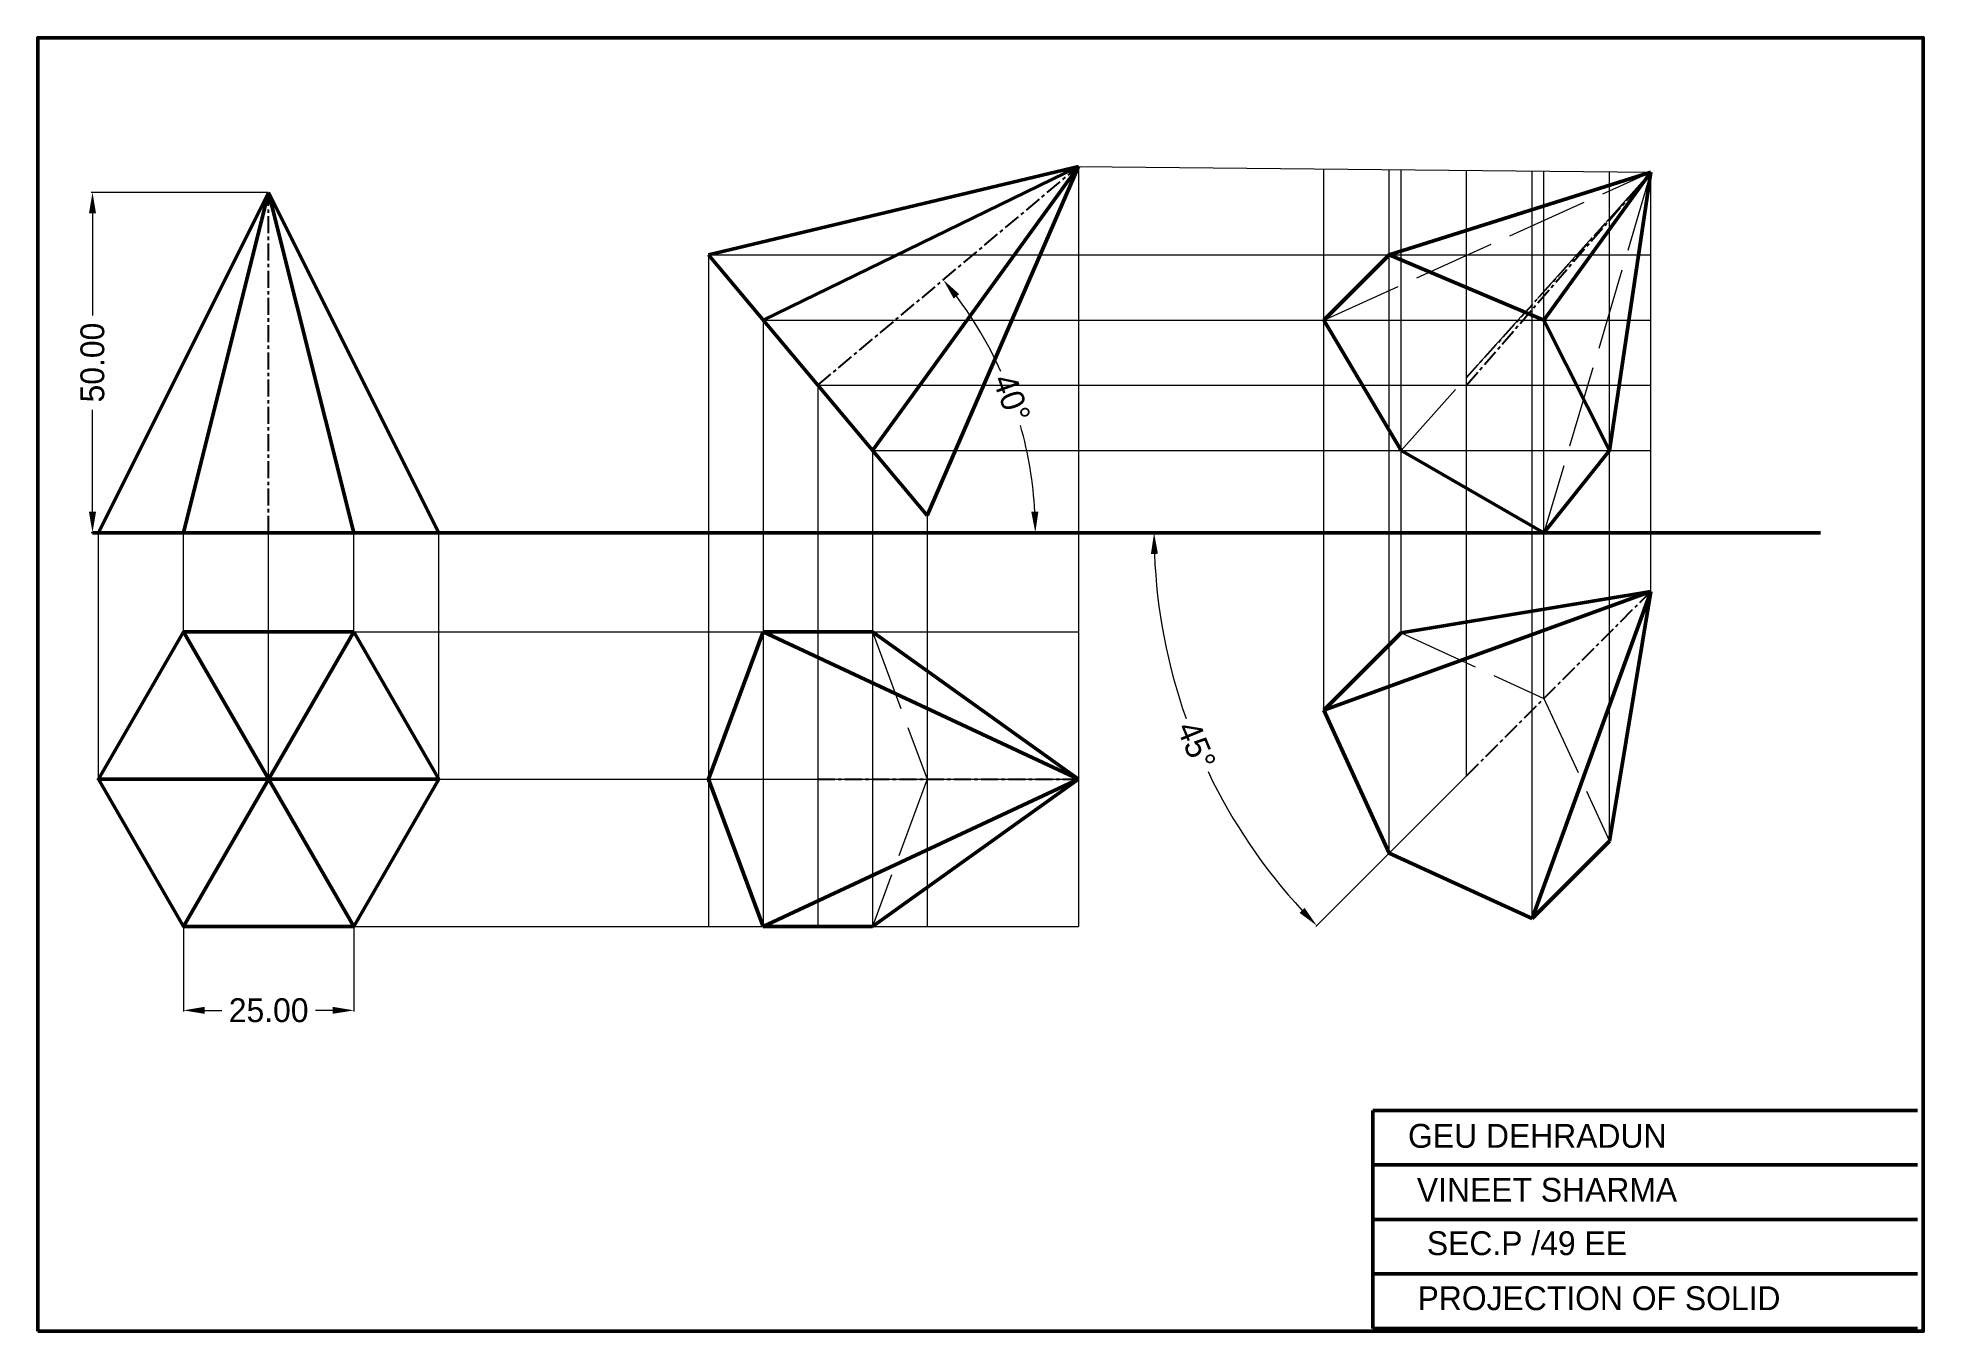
# Model space of a CAD drawing. Header units: millimetres. Extents: x 32 to 3196, y 55 to 542.
# Drawn here: x 1041 to 1318, y 71 to 261 of the extents above; entities that cross this region are included whole.
import ezdxf

# ---------------------------------------------------------------- set-up
doc = ezdxf.new("R2010")
doc.units = ezdxf.units.MM
doc.header["$MEASUREMENT"] = 0
doc.linetypes.add('ACAD_ISO02W100', pattern=[15, 12, -3])
doc.linetypes.add('CENTERX2', pattern=[4, 2.5, -0.5, 0.5, -0.5])
for name, color, linetype, lineweight in [('Layer1', 7, 'Continuous', 50), ('Layer2', 150, 'Continuous', 13), ('Layer4', 1, 'ACAD_ISO02W100', 13)]:
    doc.layers.add(name, color=color, linetype=linetype, lineweight=lineweight)
doc.layers.add('Layer3', color=7, linetype='CENTERX2')
doc.styles.get("Standard").update_dxf_attribs({"font": 'comicbd.ttf', "height": 3.5})
doc.dimstyles.get("Standard").update_dxf_attribs({"dimtxt": 3.5, "dimasz": 3.1, "dimexe": 0.18, "dimexo": 0.0625, "dimgap": 0.09, "dimtad": 0, "dimtoh": 1, "dimzin": 0, "dimdsep": 46, "dimtxsty": 'Standard', "dimcen": 0.09, "dimclrd": 4, "dimclre": 4, "dimclrt": 4, "dimadec": 0, "dimazin": 0, "dimtfac": 1, "dimtofl": 0, "dimtmove": 0, "dimatfit": 3, "dimfxl": 1, "dimtolj": 1, "dimtzin": 0, "dimlwd": 13, "dimlwe": 13, "dimarcsym": 0})

msp = doc.modelspace()

# ---------------------------------------------------------------- texts
at = {"layer": 'Layer1', "char_height": 3.5, "attachment_point": 1}
for s, width, insert in [('GEU DEHRADUN', 74.81625, (1242.281, 101.448)), ('VINEET SHARMA ', 73.52032, (1243.577, 93.523)), ('SEC.P /49 EE', 76.11219, (1245.047, 85.682)), ('PROJECTION OF SOLID ', 80, (1243.681, 77.6))]:
    msp.add_mtext_dynamic_manual_height_columns(s, width=width, gutter_width=17.5, heights=[0], dxfattribs=dict(at, insert=insert))

# ---------------------------------------------------------------- blocks, each defined once
blk = doc.blocks.new('*D26')
at = {"layer": 'Defpoints', "color": 0, "transparency": 16777216}
for p in [(1062.4, 130.43), (1087.4, 130.43), (1087.4, 118.13)]:
    blk.add_point(p, dxfattribs=at)
at = {"layer": 'Layer1', "color": 4, "linetype": 'Continuous', "lineweight": 13, "transparency": 16777216}
for p, q in [((1062.4, 130.36), (1062.4, 117.95)), ((1087.4, 130.36), (1087.4, 117.95)), ((1065.5, 118.13), (1068.02, 118.13)), ((1084.3, 118.13), (1081.77, 118.13))]:
    blk.add_line(p, q, dxfattribs=at)
at = {"layer": 'Layer1', "color": 4, "transparency": 16777216}
for points in [[(1065.5, 118.65), (1065.5, 117.62), (1062.4, 118.13)], [(1084.3, 118.65), (1084.3, 117.62), (1087.4, 118.13)]]:
    blk.add_solid(points, dxfattribs=at)
at = {"layer": 'Layer1', "color": 4, "transparency": 16777216, "insert": (1074.9, 118.13), "char_height": 3.5, "attachment_point": 5}
blk.add_mtext('\\A1;25.00', dxfattribs=at)
blk = doc.blocks.new('*D27')
at = {"layer": 'Defpoints', "color": 0, "transparency": 16777216}
for p in [(1193.87, 242.1), (1155.56, 209.96), (1185.98, 201.61), (1049, 188.28), (1302.89, 188.28)]:
    blk.add_point(p, dxfattribs=at)
at = {"layer": 'Layer1', "color": 4, "linetype": 'Continuous', "lineweight": 13, "transparency": 16777216}
for start, end in [(24.1888, 36.9269), (3.0731, 15.8112)]:
    blk.add_arc((1129.73, 188.28), 57.81, start, end, dxfattribs=at)
at = {"layer": 'Layer1', "color": 4, "transparency": 16777216}
for points in [[(1175.53, 222.69), (1176.34, 223.33), (1174.01, 225.43)], [(1187.97, 191.39), (1186.93, 191.36), (1187.53, 188.28)]]:
    blk.add_solid(points, dxfattribs=at)
at = {"layer": 'Layer1', "color": 4, "transparency": 16777216, "insert": (1184.05, 208.05), "char_height": 3.5, "attachment_point": 5, "rotation": 290}
blk.add_mtext('\\A1;40°', dxfattribs=at)
blk = doc.blocks.new('*D28')
at = {"layer": 'Defpoints', "color": 0, "transparency": 16777216}
for p in [(1049, 188.28), (1302.89, 188.28), (1277.96, 179.68), (1207.75, 167.16), (1250.88, 152.59)]:
    blk.add_point(p, dxfattribs=at)
at = {"layer": 'Layer3', "color": 4, "linetype": 'Continuous', "lineweight": 13, "transparency": 16777216}
blk.add_line((1250.84, 152.55), (1228.74, 130.45), dxfattribs=at)
for start, end in [(182.1768, 199.5339), (205.4661, 222.8232)]:
    blk.add_arc((1286.57, 188.28), 81.6, start, end, dxfattribs=at)
at = {"layer": 'Layer3', "color": 4, "transparency": 16777216}
for points in [[(1204.51, 185.17), (1205.54, 185.19), (1204.97, 188.28)], [(1227.09, 133.17), (1226.35, 132.45), (1228.87, 130.58)]]:
    blk.add_solid(points, dxfattribs=at)
at = {"layer": 'Layer3', "color": 4, "transparency": 16777216, "insert": (1211.18, 157.05), "char_height": 3.5, "attachment_point": 5, "rotation": 292.5}
blk.add_mtext('\\A1;45°', dxfattribs=at)
blk = doc.blocks.new('*D29')
at = {"layer": 'Defpoints', "color": 0, "transparency": 16777216}
for p in [(1049.02, 238.28), (1074.9, 238.28), (1074.9, 188.28)]:
    blk.add_point(p, dxfattribs=at)
at = {"layer": 'Layer4', "color": 4, "linetype": 'Continuous', "lineweight": 13, "transparency": 16777216}
for p, q in [((1074.83, 238.28), (1048.84, 238.28)), ((1049.02, 235.18), (1049.02, 220.2)), ((1049.02, 191.38), (1049.02, 206.36)), ((1074.83, 188.28), (1048.84, 188.28))]:
    blk.add_line(p, q, dxfattribs=at)
at = {"layer": 'Layer4', "color": 4, "transparency": 16777216}
for points in [[(1048.5, 235.18), (1049.54, 235.18), (1049.02, 238.28)], [(1048.5, 191.38), (1049.54, 191.38), (1049.02, 188.28)]]:
    blk.add_solid(points, dxfattribs=at)
at = {"layer": 'Layer4', "color": 4, "transparency": 16777216, "insert": (1049.02, 213.28), "char_height": 3.5, "attachment_point": 5, "rotation": 90}
blk.add_mtext('\\A1;50.00', dxfattribs=at)

# ---------------------------------------------------------------- dimensions: what is measured, and where the dimension line sits
at = {"layer": 'Layer1'}
dim = msp.add_angular_dim_2l(base=(1185.976, 201.609), line1=((1049.001, 188.278), (1302.887, 188.278)), line2=((1155.564, 209.956), (1193.866, 242.095)), dimstyle='Standard', dxfattribs=at)
dim.commit()
dim.dimension.update_dxf_attribs({"geometry": '*D27', "text_midpoint": (1184.048, 208.049)})
dim = msp.add_linear_dim(base=(1087.397, 118.133), p1=(1062.397, 130.427), p2=(1087.397, 130.427), dimstyle='Standard', dxfattribs=at)
dim.commit()
dim.dimension.update_dxf_attribs({"geometry": '*D26', "text_midpoint": (1074.897, 118.133)})
at = {"layer": 'Layer3'}
dim = msp.add_angular_dim_2l(base=(1207.748, 167.159), line1=((1049.001, 188.278), (1302.887, 188.278)), line2=((1250.881, 152.593), (1277.964, 179.675)), dimstyle='Standard', dxfattribs=at)
dim.commit()
dim.dimension.update_dxf_attribs({"geometry": '*D28', "text_midpoint": (1211.179, 157.052)})
at = {"layer": 'Layer4'}
dim = msp.add_linear_dim(base=(1049.0192, 238.2785), p1=(1074.8965, 188.2832), p2=(1074.8965, 238.2785), angle=90, dimstyle='Standard', dxfattribs=at)
dim.commit()
dim.dimension.update_dxf_attribs({"geometry": '*D29', "text_midpoint": (1049.0192, 213.2808)})

# ---------------------------------------------------------------- linework, layer by layer
at = {"layer": 'Layer1'}
for p, q in [((1193.866, 242.095), (1139.494, 229.107)), ((1193.866, 242.095), (1147.529, 219.531)), ((1193.866, 242.095), (1163.598, 200.38)), ((1193.866, 242.095), (1171.637, 190.808)), ((1239.517, 229.107), (1277.964, 241.25)), ((1262.246, 219.531), (1277.964, 241.25)), ((1277.964, 241.25), (1271.872, 200.38)), ((1074.897, 238.278), (1049.897, 188.278)), ((1074.897, 238.278), (1062.397, 188.278)), ((1074.897, 238.278), (1087.397, 188.278)), ((1074.897, 238.278), (1099.897, 188.283)), ((1139.494, 229.107), (1171.637, 190.808)), ((1229.889, 219.531), (1239.517, 229.107)), ((1262.246, 219.531), (1239.517, 229.107)), ((1241.254, 200.38), (1229.889, 219.531)), ((1271.872, 200.38), (1262.246, 219.531)), ((1262.246, 188.278), (1241.254, 200.38)), ((1271.872, 200.38), (1262.246, 188.278)), ((1049.001, 188.278), (1302.887, 188.278)), ((1049.897, 188.278), (1099.897, 188.283)), ((1229.889, 162.219), (1277.964, 179.675)), ((1241.254, 173.584), (1277.964, 179.675)), ((1277.964, 179.675), (1260.508, 131.601)), ((1277.964, 179.675), (1271.872, 142.965)), ((1062.397, 173.728), (1087.397, 130.427)), ((1062.397, 130.427), (1087.397, 173.728)), ((1147.529, 173.728), (1139.494, 152.078)), ((1163.601, 173.728), (1147.529, 173.728)), ((1147.529, 173.728), (1193.866, 152.078)), ((1163.601, 173.728), (1193.866, 152.078)), ((1241.254, 173.584), (1229.889, 162.219)), ((1229.889, 162.219), (1239.517, 141.229)), ((1049.897, 152.078), (1099.897, 152.078)), ((1139.494, 152.078), (1147.529, 130.427)), ((1193.866, 152.078), (1147.529, 130.427)), ((1193.866, 152.078), (1163.601, 130.427)), ((1260.508, 131.601), (1271.872, 142.965)), ((1239.517, 141.229), (1260.508, 131.601)), ((1147.529, 130.427), (1163.601, 130.427)), ((1237.097, 103.419), (1317.097, 103.419)), ((1237.097, 95.419), (1237.097, 103.419)), ((1237.097, 95.419), (1317.097, 95.419)), ((1237.097, 95.419), (1237.097, 71.419)), ((1237.097, 87.419), (1317.097, 87.419)), ((1237.097, 79.419), (1317.097, 79.419)), ((1237.097, 71.419), (1317.097, 71.419))]:
    msp.add_line(p, q, dxfattribs=at)
for points in [[(1040.972, 70.994), (1317.972, 70.994), (1317.972, 260.994), (1040.972, 260.994)], [(1087.397, 173.728), (1062.397, 173.728), (1049.897, 152.078), (1062.397, 130.427), (1087.397, 130.427), (1099.897, 152.078)]]:
    msp.add_lwpolyline(points, close=True, dxfattribs=at)
at = {"layer": 'Layer2'}
for p, q in [((1193.866, 242.095), (1193.866, 130.427)), ((1193.866, 242.095), (1277.964, 241.25)), ((1229.889, 162.219), (1229.889, 241.733)), ((1239.517, 141.229), (1239.517, 241.636)), ((1241.254, 173.584), (1241.254, 241.619)), ((1250.881, 152.593), (1250.881, 241.522)), ((1260.508, 131.601), (1260.508, 241.425)), ((1262.246, 163.957), (1262.246, 241.408)), ((1271.872, 142.965), (1271.872, 241.311)), ((1277.964, 179.675), (1277.964, 241.25)), ((1139.494, 229.107), (1139.494, 130.427)), ((1139.494, 229.107), (1277.964, 229.107)), ((1147.529, 219.531), (1147.529, 130.427)), ((1147.529, 219.531), (1277.964, 219.531)), ((1155.565, 209.957), (1155.565, 130.427)), ((1155.565, 209.957), (1277.964, 209.957)), ((1163.598, 200.38), (1277.964, 200.38)), ((1163.601, 200.383), (1163.601, 130.427)), ((1171.637, 190.808), (1171.637, 130.427)), ((1049.897, 152.078), (1049.897, 188.283)), ((1062.397, 173.728), (1062.397, 188.278)), ((1074.897, 152.078), (1074.897, 188.283)), ((1087.397, 173.728), (1087.397, 188.278)), ((1099.897, 152.078), (1099.897, 188.283)), ((1087.397, 173.728), (1193.866, 173.728)), ((1099.897, 152.078), (1193.866, 152.078)), ((1087.397, 130.427), (1193.866, 130.427))]:
    msp.add_line(p, q, dxfattribs=at)
at = {"layer": 'Layer3'}
for p, q in [((1155.564, 209.956), (1193.866, 242.095)), ((1250.881, 209.957), (1277.964, 241.25)), ((1074.897, 188.278), (1074.897, 238.278)), ((1250.881, 211.099), (1275.582, 238.498)), ((1250.881, 152.593), (1277.964, 179.675)), ((1155.565, 152.078), (1193.866, 152.078))]:
    msp.add_line(p, q, dxfattribs=at)
at = {"layer": 'Layer4'}
for p, q in [((1229.889, 219.531), (1277.964, 241.25)), ((1241.254, 200.38), (1277.964, 241.25)), ((1277.964, 241.25), (1262.246, 188.278)), ((1163.601, 173.728), (1171.637, 152.078)), ((1241.254, 173.584), (1262.246, 163.957)), ((1262.246, 163.957), (1271.872, 142.965)), ((1171.637, 152.078), (1163.601, 130.427))]:
    msp.add_line(p, q, dxfattribs=at)

msp.set_redraw_order([(e.dxf.handle, doc.entitydb.next_handle()) for e in msp.query("TEXT MTEXT ATTDEF DIMENSION ARC_DIMENSION")])  # texts and dimensions are drawn at this point

doc.saveas('drawing.dxf')
